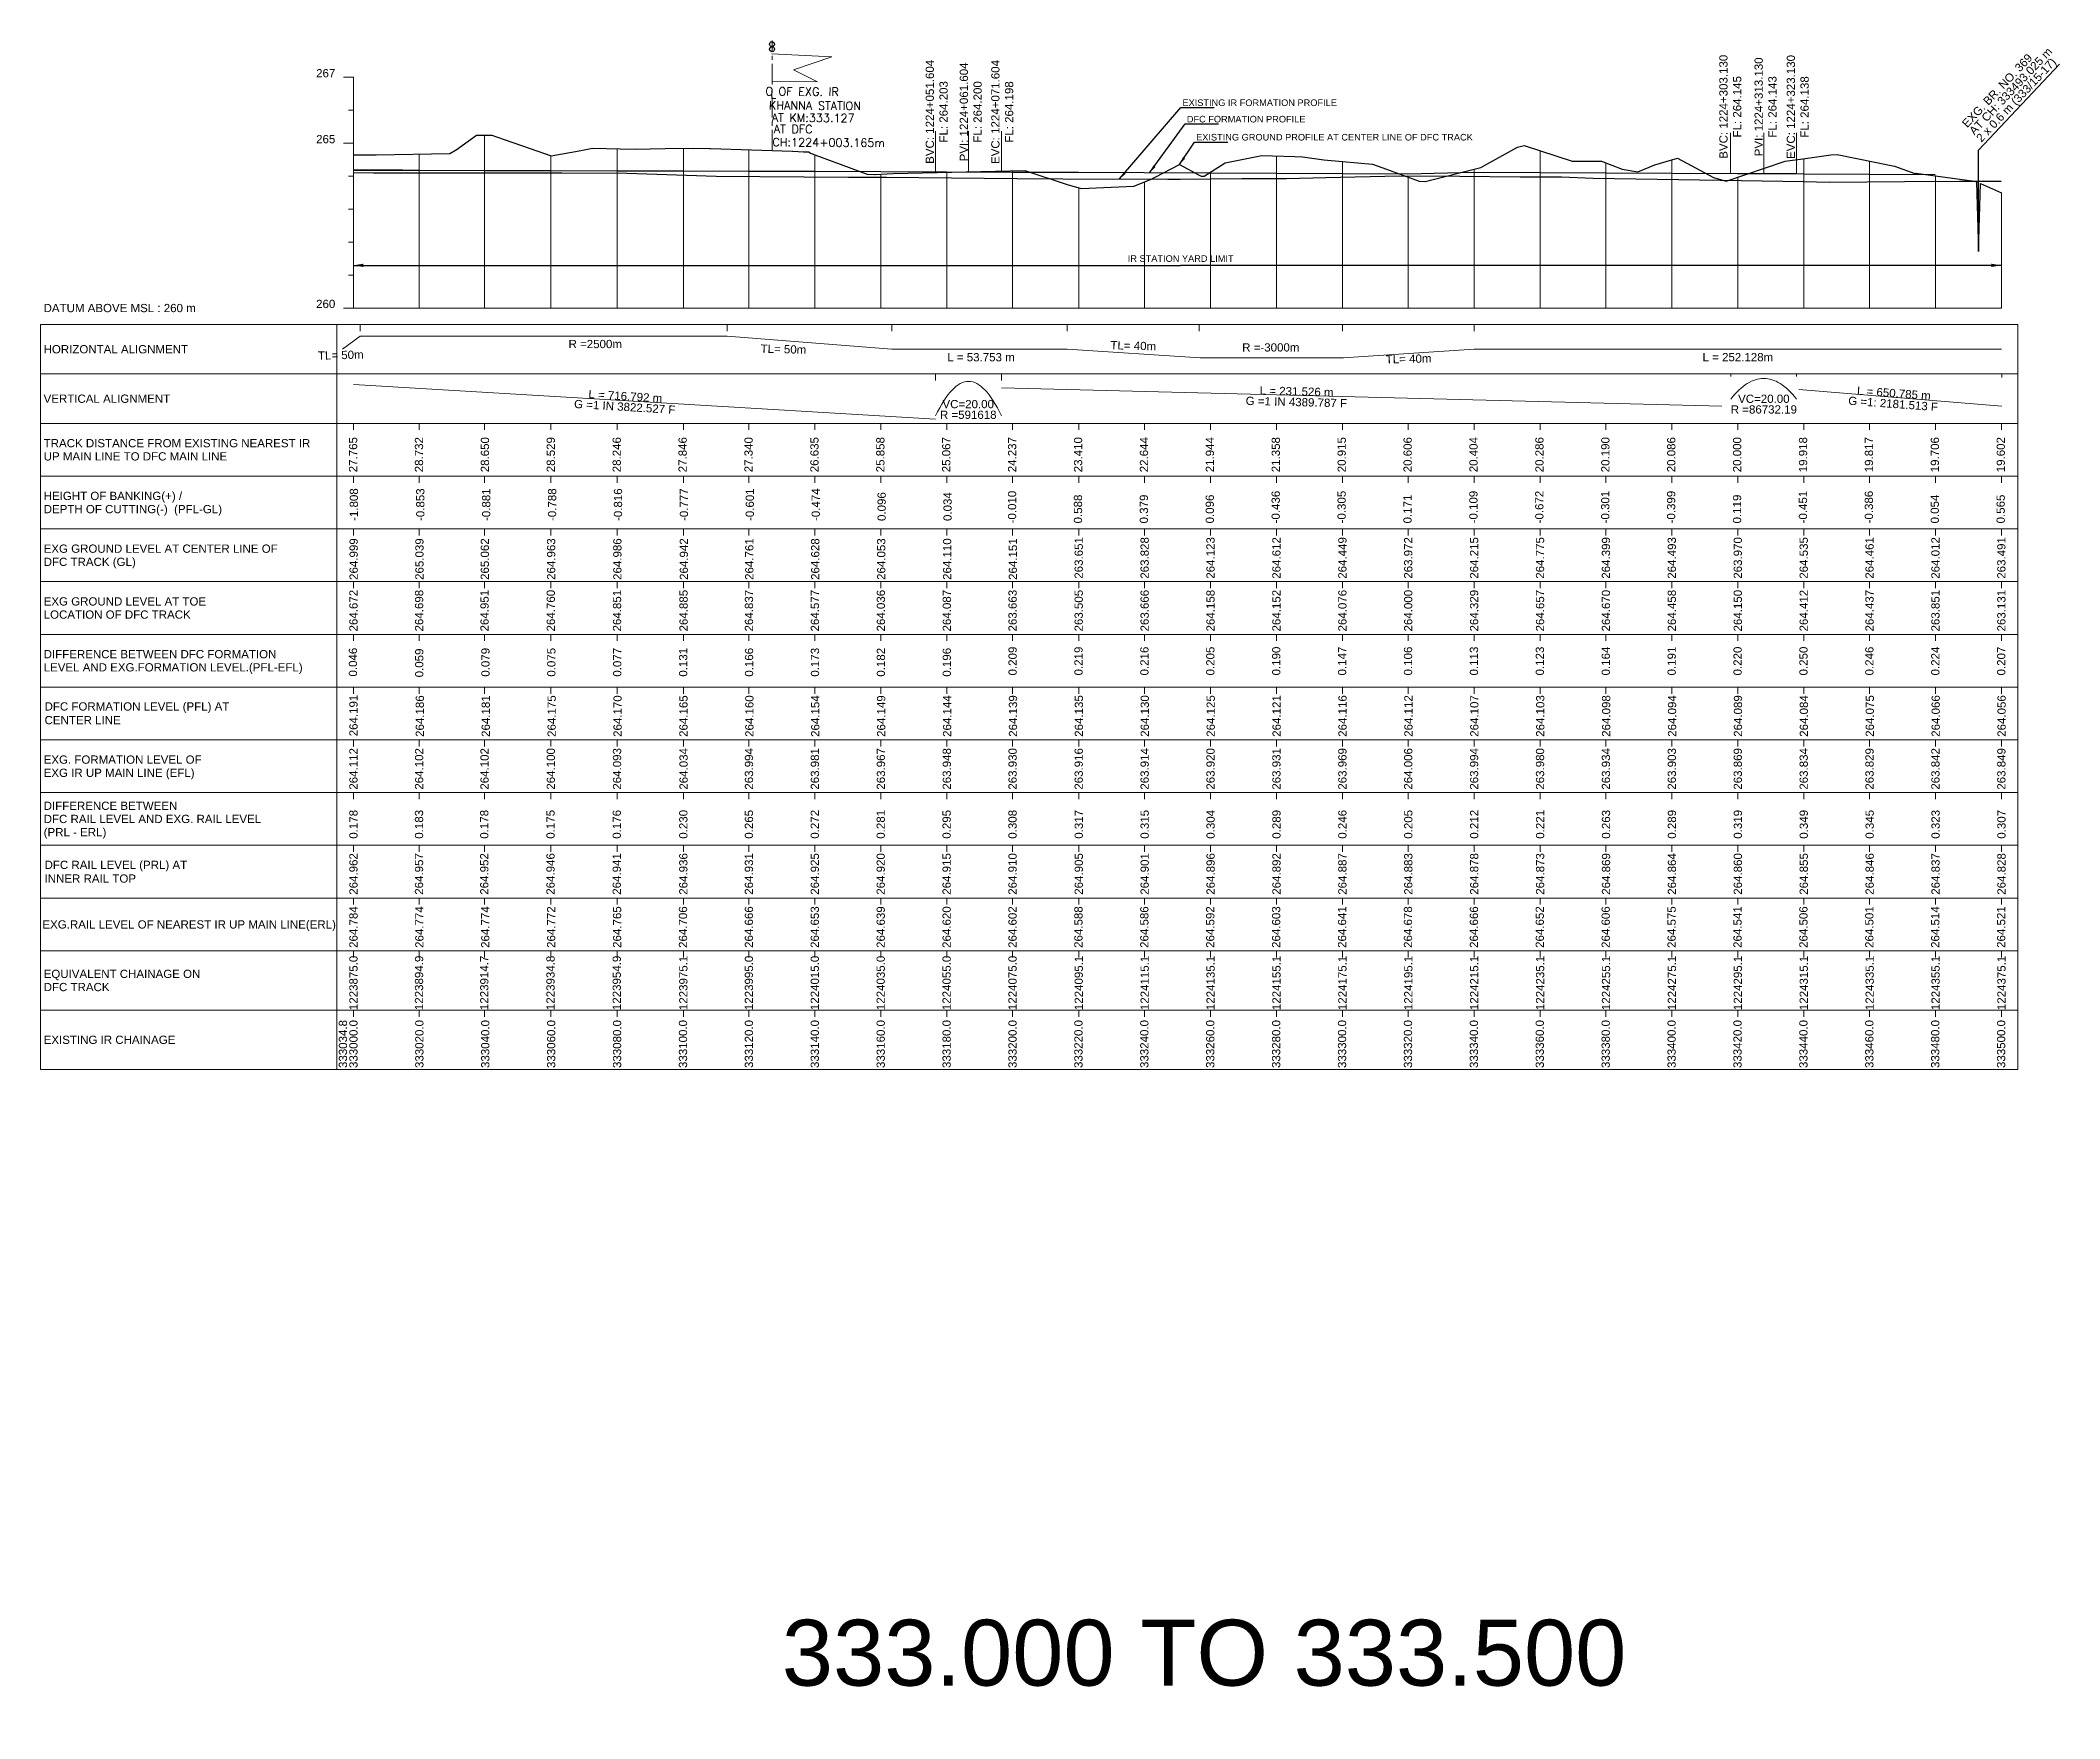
# Model space of a CAD drawing. Header units: metres. Extents: x -117481 to 30159, y 3176 to 3713.
# Drawn here: x 27905 to 28518, y 3176 to 3685 of the extents above; entities that cross this region are included whole.
import ezdxf
from ezdxf.enums import TextEntityAlignment as Align

# ---------------------------------------------------------------- set-up
doc = ezdxf.new("R2010")
doc.units = ezdxf.units.M
doc.header["$MEASUREMENT"] = 0
doc.linetypes.add('CENTER', pattern=[2, 1.25, -0.25, 0.25, -0.25])
for name, color, linetype, lineweight in [('C-PROF-LABL-DG', 1, 'Continuous', 25), ('Horizontal Alignment', 7, 'Continuous', 0), ('LS DATUM', 7, 'Continuous', 0), ('LS DATUM X', 7, 'Continuous', 0), ('LS DATUM Y', 7, 'Continuous', 0), ('LS DIFF. EXG.RL & PRO. RL', 10, 'Continuous', 0), ('LS DIFF. PFL & EFL', 10, 'Continuous', 0), ('LS EXG FL', 7, 'Continuous', 0), ('LS EXG GL', 7, 'Continuous', 0), ('LS EXG GL AT PRO TOE', 7, 'Continuous', 0), ('LS EXG IR CH', 7, 'Continuous', 0), ('LS EXG RL', 7, 'Continuous', 0), ('LS EXG. FL', 7, 'Continuous', 0), ('LS EXG. GL', 7, 'Continuous', 0), ('LS EXG. GL AT PRO. TOE', 7, 'Continuous', 0), ('LS EXG. IR CH', 7, 'Continuous', 0), ('LS EXG. RL', 7, 'Continuous', 0), ('LS FRAME', 7, 'Continuous', 0), ('LS HORIZONTAL ALIGNMENT', 10, 'Continuous', 0), ('LS PRL-ERL', 10, 'Continuous', 0), ('LS PRO RAIL LEVEL', 10, 'Continuous', 0), ('LS PRO. CUT & FILL', 10, 'Continuous', 0), ('LS PRO. DFCC CH', 10, 'Continuous', 0), ('LS PRO. FL', 10, 'Continuous', 0), ('LS PRO. RL', 10, 'Continuous', 0), ('LS PROFILE EXG FL', 7, 'Continuous', 25), ('LS PROFILE EXG GL', 7, 'Continuous', 30), ('LS PROFILE PRO FL', 1, 'Continuous', 30), ('LS TICKS', 7, 'Continuous', 0), ("LS TRACK CENTER's", 10, 'Continuous', 0), ('LS VERTICAL ALIGNMENT', 10, 'Continuous', 0), ('Profile Existing GL', 7, 'Continuous', 0), ('Profile Grid', 7, 'Continuous', 0), ('Profile Major Ticks', 7, 'Continuous', 0), ('Profile text', 7, 'Continuous', 0), ('Profile Vertical Alignment', 7, 'Continuous', 0), ('View Vert Annotation Curves Leader Line', 7, 'Continuous', 0)]:
    doc.layers.add(name, color=color, linetype=linetype, lineweight=lineweight)
for name, color, linetype in [("LS BRIDGE'S", 7, 'Continuous'), ('ref text', 3, 'Continuous'), ('STATION YARD LIMIT IN LS', 7, 'Continuous')]:
    doc.layers.add(name, color=color, linetype=linetype)
doc.styles.add('Arial', font='arial.ttf')
doc.styles.add('ROMANT', font='romant__.ttf')
doc.styles.get("Standard").update_dxf_attribs({"font": 'arial.ttf'})
doc.styles.add('Style-Arial', font='arial.ttf')
doc.styles.add('StyleArial', font='arial.ttf')
doc.dimstyles.get("Standard").update_dxf_attribs({"dimtxt": 5, "dimasz": 0.18, "dimexe": 0.18, "dimexo": 0.0625, "dimgap": 0.09, "dimtad": 0, "dimtih": 1, "dimtoh": 1, "dimdec": 4, "dimzin": 0, "dimdsep": 46, "dimtxsty": 'Standard', "dimcen": 0.09, "dimadec": 0, "dimazin": 0, "dimtfac": 1, "dimtdec": 4, "dimtofl": 0, "dimtmove": 0, "dimatfit": 3, "dimfxl": 1, "dimtolj": 1, "dimtzin": 0, "dimarcsym": 0})

msp = doc.modelspace()

# ---------------------------------------------------------------- texts
at = {"color": 1}
for s, p in [('-1.808', (28001.38, 3539.7)), ('-0.853', (28021.53, 3539.67)), ('-0.881', (28041.53, 3539.67)), ('-0.788', (28061.53, 3539.67)), ('-0.816', (28081.53, 3539.67)), ('-0.777', (28101.53, 3539.67)), ('-0.601', (28121.53, 3539.67)), ('-0.474', (28141.53, 3539.67)), ('0.096', (28161.53, 3539.67)), ('0.034', (28181.53, 3539.67)), ('0.046', (28001.09, 3492.48)), ('0.059', (28021.21, 3492.24)), ('0.079', (28041.3, 3492.44)), ('0.075', (28061.3, 3492.44)), ('0.077', (28081.3, 3492.44)), ('0.131', (28101.3, 3492.44)), ('0.166', (28121.3, 3492.44)), ('0.173', (28141.3, 3492.44)), ('0.182', (28161.3, 3492.44)), ('0.196', (28181.3, 3492.44)), ('264.191', (28001.26, 3474.35)), ('264.186', (28021.39, 3474.17)), ('264.181', (28041.39, 3474.17)), ('264.175', (28061.39, 3474.17)), ('264.170', (28081.39, 3474.17)), ('264.165', (28101.39, 3474.17)), ('264.160', (28121.39, 3474.17)), ('264.154', (28141.39, 3474.17)), ('264.149', (28161.39, 3474.17)), ('264.144', (28181.39, 3474.17))]:
    msp.add_text(s, height=2.5, rotation=90, dxfattribs=at).set_placement(p)
at = {"layer": 'C-PROF-LABL-DG', "color": 1, "linetype": 'Continuous', "lineweight": 25, "char_height": 2.5, "attachment_point": 5, "rotation": 90, "style": 'Arial'}
for s, insert in [('BVC: 1224+051.604\\PFL: 264.203', (28177, 3663.81)), ('PVI: 1224+061.604\\PFL: 264.200', (28187.33, 3663.78)), ('EVC: 1224+071.604\\PFL: 264.198', (28196.9, 3663.76)), ('BVC: 1224+303.130\\PFL: 264.145', (28417.83, 3665.35)), ('PVI: 1224+313.130\\PFL: 264.143', (28428.52, 3665.32)), ('EVC: 1224+323.130\\PFL: 264.138', (28438.29, 3665.28))]:
    msp.add_mtext(s, dxfattribs=dict(at, insert=insert))
at = {"layer": 'Horizontal Alignment', "color": 1, "insert": (28190.43, 3589.35), "char_height": 2.5, "attachment_point": 5, "line_spacing_factor": 0.96, "style": 'Style-Arial'}
msp.add_mtext('L = 53.753 m', dxfattribs=at)
at = {"layer": "LS BRIDGE'S"}
for s, p in [('AT CH: 333493.025 m', (28491.86, 3656.62)), ('EXG. BR. NO. 369 ', (28489.7, 3658.82)), ('2 x 0.6 m (333/15-17)', (28494.02, 3654.43))]:
    msp.add_text(s, height=2.5, rotation=46.62968, dxfattribs=at).set_placement(p)
at = {"layer": 'LS DATUM', "color": 7, "style": 'StyleArial'}
msp.add_text('DATUM ABOVE MSL : 260 m', height=2.5, rotation=0.00003, dxfattribs=at).set_placement((27905.97, 3604.28), align=Align.MIDDLE_LEFT)
at = {"layer": 'LS DATUM Y', "color": 7, "lineweight": 0, "style": 'Style-Arial'}
for s, p in [('267', (27994.5, 3674.28)), ('265', (27994.5, 3654.28)), ('260', (27994.5, 3604.28))]:
    msp.add_text(s, height=2.5, dxfattribs=at).set_placement(p, align=Align.RIGHT)
at = {"layer": 'LS DIFF. EXG.RL & PRO. RL', "color": 10, "style": 'StyleArial'}
for s, p in [('DIFFERENCE BETWEEN ', (27906, 3453.28)), ('DFC RAIL LEVEL AND EXG. RAIL LEVEL ', (27906, 3449.28)), ('(PRL - ERL)', (27906, 3445.28))]:
    msp.add_text(s, height=2.5, rotation=0.00003, dxfattribs=at).set_placement(p, align=Align.MIDDLE_LEFT)
at = {"layer": 'LS DIFF. PFL & EFL', "color": 10, "style": 'StyleArial'}
for s, p in [('DIFFERENCE BETWEEN DFC FORMATION ', (27906, 3499.28)), ('LEVEL AND EXG.FORMATION LEVEL.(PFL-EFL)', (27906, 3495.28))]:
    msp.add_text(s, height=2.5, rotation=0.00003, dxfattribs=at).set_placement(p, align=Align.MIDDLE_LEFT)
at = {"layer": 'LS EXG FL', "style": 'StyleArial'}
for s, p in [('EXG. FORMATION LEVEL OF', (27906, 3467.28)), ('EXG IR UP MAIN LINE (EFL)', (27906, 3463.28))]:
    msp.add_text(s, height=2.5, rotation=0.00003, dxfattribs=at).set_placement(p, align=Align.MIDDLE_LEFT)
at = {"layer": 'LS EXG GL', "lineweight": 0, "style": 'Style-Arial'}
for s, p in [('263.651', (28220.08, 3534.78)), ('263.828', (28240.09, 3534.78)), ('264.123', (28260.08, 3534.78)), ('264.612', (28280.08, 3534.78)), ('264.449', (28300.1, 3534.78)), ('263.972', (28320.07, 3534.78)), ('264.215', (28340.07, 3534.78)), ('264.775', (28360.08, 3534.78)), ('264.399', (28380.07, 3534.78)), ('264.493', (28400.07, 3534.78)), ('263.970', (28420.09, 3534.78)), ('264.535', (28440.09, 3534.78)), ('264.461', (28460.06, 3534.78)), ('264.012', (28480.06, 3534.78)), ('263.491', (28500.07, 3534.78))]:
    msp.add_text(s, height=2.5, rotation=90, dxfattribs=at).set_placement(p, align=Align.MIDDLE_RIGHT)
at = {"layer": 'LS EXG GL AT PRO TOE', "color": 7, "style": 'StyleArial'}
for s, p in [('EXG GROUND LEVEL AT TOE', (27906, 3515.28)), ('LOCATION OF DFC TRACK', (27906, 3511.28))]:
    msp.add_text(s, height=2.5, rotation=0.00003, dxfattribs=at).set_placement(p, align=Align.MIDDLE_LEFT)
at = {"layer": 'LS EXG IR CH', "style": 'Style-Arial'}
for s, p in [('333034.8', (27996.81, 3388.28)), ('333000.0', (28000, 3388.28)), ('333020.0', (28020, 3388.28)), ('333040.0', (28040, 3388.28)), ('333060.0', (28060, 3388.28)), ('333080.0', (28080, 3388.28)), ('333100.0', (28100, 3388.28)), ('333120.0', (28120, 3388.28)), ('333140.0', (28140, 3388.28)), ('333160.0', (28160, 3388.28)), ('333180.0', (28180, 3388.28)), ('333200.0', (28200, 3388.28)), ('333220.0', (28220, 3388.28)), ('333240.0', (28240, 3388.28)), ('333260.0', (28260, 3388.28)), ('333280.0', (28280, 3388.28)), ('333300.0', (28300, 3388.28)), ('333320.0', (28320, 3388.28)), ('333340.0', (28340, 3388.28)), ('333360.0', (28360, 3388.28)), ('333380.0', (28380, 3388.28)), ('333400.0', (28400, 3388.28)), ('333420.0', (28420, 3388.28)), ('333440.0', (28440, 3388.28)), ('333460.0', (28460, 3388.28)), ('333480.0', (28480, 3388.28)), ('333500.0', (28500, 3388.28))]:
    msp.add_text(s, height=2.5, rotation=90, dxfattribs=at).set_placement(p, align=Align.MIDDLE_RIGHT)
at = {"layer": 'LS EXG RL', "style": 'Style-Arial'}
for s, p in [('264.784', (28000, 3422.78)), ('264.774', (28020, 3422.78)), ('264.774', (28040, 3422.78)), ('264.772', (28060, 3422.78)), ('264.765', (28080, 3422.78)), ('264.706', (28100, 3422.78)), ('264.666', (28120, 3422.78)), ('264.653', (28140, 3422.78)), ('264.639', (28160, 3422.78)), ('264.620', (28180, 3422.78)), ('264.602', (28200, 3422.78)), ('264.588', (28220, 3422.78)), ('264.586', (28240, 3422.78)), ('264.592', (28260, 3422.78)), ('264.603', (28280, 3422.78)), ('264.641', (28300, 3422.78)), ('264.678', (28320, 3422.78)), ('264.666', (28340, 3422.78)), ('264.652', (28360, 3422.78)), ('264.606', (28380, 3422.78)), ('264.575', (28400, 3422.78)), ('264.541', (28420, 3422.78)), ('264.506', (28440, 3422.78)), ('264.501', (28460, 3422.78)), ('264.514', (28480, 3422.78)), ('264.521', (28500, 3422.78))]:
    msp.add_text(s, height=2.5, rotation=90, dxfattribs=at).set_placement(p, align=Align.MIDDLE_RIGHT)
at = {"layer": 'LS EXG. FL'}
for s, p in [('264.112', (28000, 3470.78)), ('264.102', (28019.93, 3470.78)), ('264.102', (28039.78, 3470.78)), ('264.100', (28059.89, 3470.78)), ('264.093', (28079.99, 3470.78)), ('264.034', (28100.17, 3470.78)), ('263.994', (28120.02, 3470.78)), ('263.981', (28140.03, 3470.78)), ('263.967', (28160.05, 3470.78)), ('263.948', (28180.06, 3470.78)), ('263.930', (28200.01, 3470.78)), ('263.916', (28220.08, 3470.78)), ('263.914', (28240.09, 3470.78)), ('263.920', (28260.08, 3470.78)), ('263.931', (28280.08, 3470.78)), ('263.969', (28300.1, 3470.78)), ('264.006', (28320.07, 3470.78)), ('263.994', (28340.07, 3470.78)), ('263.980', (28360.08, 3470.78)), ('263.934', (28380.07, 3470.78)), ('263.903', (28400.07, 3470.78)), ('263.869', (28420.09, 3470.78)), ('263.834', (28440.09, 3470.78)), ('263.829', (28460.06, 3470.78)), ('263.842', (28480.06, 3470.78)), ('263.849', (28500.07, 3470.78))]:
    msp.add_text(s, height=2.5, rotation=90, dxfattribs=at).set_placement(p, align=Align.MIDDLE_RIGHT)
at = {"layer": 'LS EXG. GL', "color": 7, "style": 'StyleArial'}
for s, p in [('EXG GROUND LEVEL AT CENTER LINE OF ', (27906, 3531.28)), ('DFC TRACK (GL)', (27906, 3527.28))]:
    msp.add_text(s, height=2.5, rotation=0.00003, dxfattribs=at).set_placement(p, align=Align.MIDDLE_LEFT)
at = {"layer": 'LS EXG. GL AT PRO. TOE'}
for s, p in [('264.672', (28000, 3518.78)), ('264.698', (28019.93, 3518.78)), ('264.951', (28039.78, 3518.78)), ('264.760', (28059.89, 3518.78)), ('264.851', (28079.99, 3518.78)), ('264.885', (28100.17, 3518.78)), ('264.837', (28120.02, 3518.78)), ('264.577', (28140.03, 3518.78)), ('264.036', (28160.05, 3518.78)), ('264.087', (28180.06, 3518.78)), ('263.663', (28200.01, 3518.78)), ('263.505', (28220.08, 3518.78)), ('263.666', (28240.09, 3518.78)), ('264.158', (28260.08, 3518.78)), ('264.152', (28280.08, 3518.78)), ('264.076', (28300.1, 3518.78)), ('264.000', (28320.07, 3518.78)), ('264.329', (28340.07, 3518.78)), ('264.657', (28360.08, 3518.78)), ('264.670', (28380.07, 3518.78)), ('264.458', (28400.07, 3518.78)), ('264.150', (28420.09, 3518.78)), ('264.412', (28440.09, 3518.78)), ('264.437', (28460.06, 3518.78)), ('263.851', (28480.06, 3518.78)), ('263.131', (28500.07, 3518.78))]:
    msp.add_text(s, height=2.5, rotation=90, dxfattribs=at).set_placement(p, align=Align.MIDDLE_RIGHT)
at = {"layer": 'LS EXG. IR CH', "style": 'StyleArial'}
msp.add_text('EXISTING IR CHAINAGE', height=2.5, rotation=0.00003, dxfattribs=at).set_placement((27906, 3382.28), align=Align.MIDDLE_LEFT)
at = {"layer": 'LS EXG. RL', "style": 'StyleArial'}
msp.add_text('EXG.RAIL LEVEL OF NEAREST IR UP MAIN LINE(ERL)', height=2.5, rotation=0.00003, dxfattribs=at).set_placement((27905.61, 3417.28), align=Align.MIDDLE_LEFT)
at = {"layer": 'LS HORIZONTAL ALIGNMENT', "style": 'StyleArial'}
msp.add_text('HORIZONTAL ALIGNMENT', height=2.5, rotation=0.00003, dxfattribs=at).set_placement((27905.97, 3591.78), align=Align.MIDDLE_LEFT)
at = {"layer": 'LS HORIZONTAL ALIGNMENT', "lineweight": 0, "char_height": 2.5, "attachment_point": 5, "line_spacing_factor": 0.6, "style": 'Style-Arial'}
for s, insert, rotation in [('TL= 50m', (27996.15, 3590), 1.44355), ('TL= 50m', (28130.48, 3591.79), 358.55645), ('TL= 40m', (28236.66, 3592.84), 358.49633), ('TL= 40m', (28320.2, 3588.84), 1.50367)]:
    msp.add_mtext(s, dxfattribs=dict(at, insert=insert, rotation=rotation))
for s, insert in [('R =2500m', (28073.38, 3593.35)), ('R =-3000m', (28278.38, 3592.32)), ('L = 252.128m', (28420.11, 3589.37))]:
    msp.add_mtext(s, dxfattribs=dict(at, insert=insert))
at = {"layer": 'LS PRL-ERL'}
for s, p in [('0.178', (28001.25, 3443.28)), ('0.183', (28021.15, 3443.28)), ('0.178', (28040.95, 3443.28)), ('0.175', (28061.05, 3443.28)), ('0.176', (28081.15, 3443.28)), ('0.230', (28101.35, 3443.28)), ('0.265', (28121.25, 3443.28)), ('0.272', (28141.25, 3443.28)), ('0.281', (28161.25, 3443.28)), ('0.295', (28181.25, 3443.28)), ('0.308', (28201.25, 3443.28)), ('0.317', (28221.35, 3443.28)), ('0.315', (28241.35, 3443.28)), ('0.304', (28261.35, 3443.28)), ('0.289', (28281.35, 3443.28)), ('0.246', (28301.35, 3443.28)), ('0.205', (28321.35, 3443.28)), ('0.212', (28341.35, 3443.28)), ('0.221', (28361.35, 3443.28)), ('0.263', (28381.35, 3443.28)), ('0.289', (28401.35, 3443.28)), ('0.319', (28421.35, 3443.28)), ('0.349', (28441.35, 3443.28)), ('0.345', (28461.35, 3443.28)), ('0.323', (28481.35, 3443.28)), ('0.307', (28501.35, 3443.28))]:
    msp.add_text(s, height=2.5, rotation=90, dxfattribs=at).set_placement(p)
at = {"layer": 'LS PRO RAIL LEVEL'}
for s, p in [('264.962', (28001.25, 3426.28)), ('264.957', (28021.15, 3426.28)), ('264.952', (28040.95, 3426.28)), ('264.946', (28061.05, 3426.28)), ('264.941', (28081.15, 3426.28)), ('264.936', (28101.35, 3426.28)), ('264.931', (28121.25, 3426.28)), ('264.925', (28141.25, 3426.28)), ('264.920', (28161.25, 3426.28)), ('264.915', (28181.25, 3426.28)), ('264.910', (28201.25, 3426.28)), ('264.905', (28221.35, 3426.28)), ('264.901', (28241.35, 3426.28)), ('264.896', (28261.35, 3426.28)), ('264.892', (28281.35, 3426.28)), ('264.887', (28301.35, 3426.28)), ('264.883', (28321.35, 3426.28)), ('264.878', (28341.35, 3426.28)), ('264.873', (28361.35, 3426.28)), ('264.869', (28381.35, 3426.28)), ('264.864', (28401.35, 3426.28)), ('264.860', (28421.35, 3426.28)), ('264.855', (28441.35, 3426.28)), ('264.846', (28461.35, 3426.28)), ('264.837', (28481.35, 3426.28)), ('264.828', (28501.35, 3426.28))]:
    msp.add_text(s, height=2.5, rotation=90, dxfattribs=at).set_placement(p)
at = {"layer": 'LS PRO. CUT & FILL', "color": 10, "style": 'StyleArial'}
for s, p in [('HEIGHT OF BANKING(+) /', (27906, 3547.28)), ('DEPTH OF CUTTING(-)  (PFL-GL)', (27906, 3543.28))]:
    msp.add_text(s, height=2.5, rotation=0.00003, dxfattribs=at).set_placement(p, align=Align.MIDDLE_LEFT)
at = {"layer": 'LS PRO. DFCC CH'}
for s, p in [('1223875.0', (28001.25, 3391.28)), ('1223894.9', (28021.15, 3391.28)), ('1223914.7', (28040.95, 3391.28)), ('1223934.8', (28061.05, 3391.28)), ('1223954.9', (28081.15, 3391.28)), ('1223975.1', (28101.35, 3391.28)), ('1223995.0', (28121.25, 3391.28)), ('1224015.0', (28141.25, 3391.28)), ('1224035.0', (28161.25, 3391.28)), ('1224055.0', (28181.25, 3391.28)), ('1224075.0', (28201.25, 3391.28)), ('1224095.1', (28221.35, 3391.28)), ('1224115.1', (28241.35, 3391.28)), ('1224135.1', (28261.35, 3391.28)), ('1224155.1', (28281.35, 3391.28)), ('1224175.1', (28301.35, 3391.28)), ('1224195.1', (28321.35, 3391.28)), ('1224215.1', (28341.35, 3391.28)), ('1224235.1', (28361.35, 3391.28)), ('1224255.1', (28381.35, 3391.28)), ('1224275.1', (28401.35, 3391.28)), ('1224295.1', (28421.35, 3391.28)), ('1224315.1', (28441.35, 3391.28)), ('1224335.1', (28461.35, 3391.28)), ('1224355.1', (28481.35, 3391.28)), ('1224375.1', (28501.35, 3391.28))]:
    msp.add_text(s, height=2.5, rotation=90, dxfattribs=at).set_placement(p)
at = {"layer": 'LS PRO. DFCC CH', "color": 10, "style": 'Style-Arial'}
for s, p in [('EQUIVALENT CHAINAGE ON ', (27906, 3402.28)), ('DFC TRACK', (27906, 3398.28))]:
    msp.add_text(s, height=2.5, rotation=0.00003, dxfattribs=at).set_placement(p, align=Align.MIDDLE_LEFT)
at = {"layer": 'LS PRO. FL', "color": 10, "insert": (27906.27, 3484.67), "char_height": 2.5, "width": 63.0579, "attachment_point": 1, "rotation": 0.00003, "style": 'StyleArial'}
msp.add_mtext('DFC FORMATION LEVEL (PFL) AT CENTER LINE ', dxfattribs=at)
at = {"layer": 'LS PRO. RL', "color": 10, "insert": (27906.27, 3436.61), "char_height": 2.5, "width": 49.1045, "attachment_point": 1, "rotation": 0.00003, "style": 'StyleArial'}
msp.add_mtext('DFC RAIL LEVEL (PRL) AT INNER RAIL TOP', dxfattribs=at)
at = {"layer": 'LS PROFILE EXG FL', "color": 7, "linetype": 'Continuous', "lineweight": 0, "style": 'Style-Arial'}
msp.add_text('EXISTING IR FORMATION PROFILE', height=2, dxfattribs=at).set_placement((28251.56, 3665.57))
at = {"layer": 'LS PROFILE EXG GL', "color": 7, "lineweight": 0, "style": 'Style-Arial'}
msp.add_text('EXISTING GROUND PROFILE AT CENTER LINE OF DFC TRACK', height=2, dxfattribs=at).set_placement((28255.71, 3655.11, 0))
at = {"layer": 'LS PROFILE PRO FL', "style": 'Style-Arial'}
msp.add_text(' DFC FORMATION PROFILE', height=2, dxfattribs=at).set_placement((28252.11, 3660.59, 0))
at = {"layer": "LS TRACK CENTER's", "color": 10, "style": 'StyleArial'}
for s, p in [('TRACK DISTANCE FROM EXISTING NEAREST IR ', (27906, 3563.28)), ('UP MAIN LINE TO DFC MAIN LINE', (27906, 3559.28))]:
    msp.add_text(s, height=2.5, rotation=0.00003, dxfattribs=at).set_placement(p, align=Align.MIDDLE_LEFT)
at = {"layer": 'LS VERTICAL ALIGNMENT', "style": 'StyleArial'}
msp.add_text('VERTICAL ALIGNMENT', height=2.5, rotation=0.00003, dxfattribs=at).set_placement((27905.97, 3576.78), align=Align.MIDDLE_LEFT)
at = {"layer": 'Profile Existing GL', "color": 7, "style": 'Style-Arial'}
for s, p in [('264.999', (28000.06, 3528.11)), ('265.039', (28020.03, 3528.11)), ('265.062', (28039.87, 3528.11)), ('264.963', (28059.99, 3528.11)), ('264.986', (28080.09, 3528.11)), ('264.942', (28100.27, 3528.11)), ('264.761', (28120.12, 3528.11)), ('264.628', (28140.13, 3528.11)), ('264.053', (28160.15, 3528.11)), ('264.110', (28180.16, 3528.11)), ('264.151', (28200.11, 3528.11))]:
    msp.add_text(s, height=2.5, rotation=90, dxfattribs=at).set_placement(p, align=Align.MIDDLE_CENTER)
at = {"layer": 'Profile Vertical Alignment', "color": 1, "char_height": 2.5, "attachment_point": 5, "line_spacing_factor": 0.776524, "style": 'Style-Arial'}
for s, insert, rotation in [('L = 716.792 m\\PG =1 IN 3822.527 F', (28082.42, 3575.91), 356.59673), ('L = 231.526 m\\PG =1 IN 4389.787 F', (28286.18, 3577.37), 358.56521), ('L = 650.785 m\\PG =1: 2181.513 F', (28467.34, 3576.83), 355.89415)]:
    msp.add_mtext(s, dxfattribs=dict(at, insert=insert, rotation=rotation))
at = {"layer": 'Profile Vertical Alignment', "color": 1, "insert": (28186.56, 3573.5), "char_height": 2.5, "width": 22.6169, "attachment_point": 5, "line_spacing_factor": 0.776524, "style": 'Style-Arial'}
msp.add_mtext('VC=20.00\\PR =591618', dxfattribs=at)
at = {"layer": 'Profile Vertical Alignment', "color": 1, "insert": (28428, 3575.12), "char_height": 2.5, "attachment_point": 5, "line_spacing_factor": 0.776524, "style": 'Style-Arial'}
msp.add_mtext('VC=20.00\\PR =86732.19', dxfattribs=at)
at = {"layer": 'ref text', "color": 3, "insert": (28130, 3186.05), "char_height": 20, "width": 256.3165, "attachment_point": 7, "bg_fill": 3, "box_fill_scale": 1.5, "bg_fill_color": 256, "bg_fill_transparency": 0}
msp.add_mtext('333.000 TO 333.500', dxfattribs=at)
at = {"layer": 'STATION YARD LIMIT IN LS', "char_height": 2.5, "attachment_point": 7, "rotation": 359.64536, "line_spacing_factor": 0.6, "style": 'ROMANT'}
for s, insert in [(' C OF EXG. IR', (28123.29, 3668.79)), (' KHANNA STATION', (28124.35, 3664.55)), ('L', (28126.49, 3667.83)), ('AT KM:333.127', (28126.92, 3660.82))]:
    msp.add_mtext(s, dxfattribs=dict(at, insert=insert))
at = {"layer": 'STATION YARD LIMIT IN LS', "color": 10, "char_height": 2.5, "attachment_point": 7, "rotation": 359.64536, "line_spacing_factor": 0.6, "style": 'ROMANT'}
for s, insert in [('AT DFC ', (28127.54, 3657.38)), ('CH:{\\Fromant|c0;1224+003.165}m', (28127.11, 3653.36))]:
    msp.add_mtext(s, dxfattribs=dict(at, insert=insert))
at = {"layer": 'STATION YARD LIMIT IN LS', "lineweight": 15, "insert": (28251.03, 3619.28), "char_height": 2, "attachment_point": 5, "rotation": 0.00003, "line_spacing_factor": 0.84, "style": 'Style-Arial'}
msp.add_mtext('IR STATION YARD LIMIT', dxfattribs=at)

# ---------------------------------------------------------------- blocks, each defined once
blk = doc.blocks.new('A$Cfd514073')
at = {"color": 1}
for s, p in [('264.139', (0, 0)), ('264.135', (20, 0)), ('264.130', (40, 0)), ('264.125', (60, 0)), ('264.121', (80, 0)), ('264.116', (100, 0)), ('264.112', (120, 0)), ('264.107', (140, 0)), ('264.103', (160, 0)), ('264.098', (180, 0)), ('264.094', (200, 0)), ('264.089', (220, 0)), ('264.084', (240, 0)), ('264.075', (260, 0)), ('264.066', (280, 0)), ('264.056', (300, 0))]:
    blk.add_text(s, height=2.5, rotation=90, dxfattribs=at).set_placement(p)
blk = doc.blocks.new('A$Cd11b5e56')
at = {"color": 1}
for s, p in [('0.209', (0, 0)), ('0.219', (20, 0)), ('0.216', (40, 0)), ('0.205', (60, 0)), ('0.190', (80, 0)), ('0.147', (100, 0)), ('0.106', (120, 0)), ('0.113', (140, 0)), ('0.123', (160, 0)), ('0.164', (180, 0)), ('0.191', (200, 0)), ('0.220', (220, 0)), ('0.250', (240, 0)), ('0.246', (260, 0)), ('0.224', (280, 0)), ('0.207', (300, 0))]:
    blk.add_text(s, height=2.5, rotation=90, dxfattribs=at).set_placement(p)
blk = doc.blocks.new('A$C87acfeca')
at = {"color": 1}
for s, p in [('-0.010', (0, 0)), ('0.588', (20, 0)), ('0.379', (40, 0)), ('0.096', (60, 0)), ('-0.436', (80, 0)), ('-0.305', (100, 0)), ('0.171', (120, 0)), ('-0.109', (140, 0)), ('-0.672', (160, 0)), ('-0.301', (180, 0)), ('-0.399', (200, 0)), ('0.119', (220, 0)), ('-0.451', (240, 0)), ('-0.386', (260, 0)), ('0.054', (280, 0)), ('0.565', (300, 0))]:
    blk.add_text(s, height=2.5, rotation=90, dxfattribs=at).set_placement(p)
blk = doc.blocks.new('A$C04a81272')
at = {"color": 1}
for s, p in [('27.765', (0, 0)), ('28.732', (20, 0)), ('28.650', (40, 0)), ('28.529', (60, 0)), ('28.246', (80, 0)), ('27.846', (100, 0)), ('27.340', (120, 0)), ('26.635', (140, 0)), ('25.858', (160, 0)), ('25.067', (180, 0)), ('24.237', (200, 0)), ('23.410', (220, 0)), ('22.644', (240, 0)), ('21.944', (260, 0)), ('21.358', (280, 0)), ('20.915', (300, 0)), ('20.606', (320, 0)), ('20.404', (340, 0)), ('20.286', (360, 0)), ('20.190', (380, 0)), ('20.086', (400, 0)), ('20.000', (420, 0)), ('19.918', (440, 0)), ('19.817', (460, 0)), ('19.706', (480, 0)), ('19.602', (500, 0))]:
    blk.add_text(s, height=2.5, rotation=90, dxfattribs=at).set_placement(p)

# ---------------------------------------------------------------- linework, layer by layer
at = {"layer": "LS BRIDGE'S"}
msp.add_lwpolyline([(28493.09, 3621.46), (28493.09, 3652.16), (28517.75, 3678.3)], dxfattribs=at)
at = {"layer": 'LS DATUM X', "color": 7, "linetype": 'Continuous', "lineweight": 0}
msp.add_line((28000, 3604.28), (28500.07, 3604.28), dxfattribs=at)
at = {"layer": 'LS DATUM Y', "color": 7, "linetype": 'Continuous', "lineweight": 0}
for p, q in [((27997, 3674.28), (28000, 3674.28)), ((27997, 3674.28), (28000, 3674.28)), ((28000, 3604.28), (28000, 3674.28)), ((27998.5, 3664.28), (28000, 3664.28)), ((27997, 3654.28), (28000, 3654.28)), ((27998.5, 3644.28), (28000, 3644.28)), ((27998.5, 3634.28), (28000, 3634.28)), ((27998.5, 3624.28), (28000, 3624.28)), ((27998.5, 3614.28), (28000, 3614.28)), ((27997, 3604.28), (28000, 3604.28))]:
    msp.add_line(p, q, dxfattribs=at)
at = {"layer": 'LS FRAME'}
for points in [[(27995, 3373.28), (27905, 3373.28), (27905, 3599.28)], [(27905, 3599.28), (27995, 3599.28)], [(27995, 3584.28), (27905, 3584.28)], [(27995, 3569.28), (27905, 3569.28)], [(27995, 3553.28), (27905, 3553.28)], [(27905, 3553.28), (27995, 3553.28)], [(27995, 3537.28), (27905, 3537.28)], [(27905, 3537.28), (27995, 3537.28)], [(27995, 3521.28), (27905, 3521.28)], [(27905, 3521.28), (27995, 3521.28)], [(27995, 3505.28), (27905, 3505.28)], [(27995, 3489.28), (27905, 3489.28)], [(27905, 3489.28), (27995, 3489.28)], [(27995, 3473.28), (27905, 3473.28)], [(27905, 3473.28), (27995, 3473.28)], [(27995, 3457.28), (27905, 3457.28)], [(27905, 3457.28), (27995, 3457.28)], [(27995, 3441.28), (27905, 3441.28)], [(27905, 3441.28), (27995, 3441.28)], [(27995, 3425.28), (27905, 3425.28)], [(27995, 3409.28), (27905, 3409.28)], [(27995, 3391.28), (27905, 3391.28)]]:
    msp.add_lwpolyline(points, dxfattribs=at)
at = {"layer": 'LS FRAME', "color": 7, "linetype": 'Continuous', "lineweight": 0, "flags": 128}
for points in [[(27995, 3584.28), (28505.07, 3584.28), (28505.07, 3599.28), (27995, 3599.28), (27995, 3584.28)], [(27995, 3569.28), (28505.07, 3569.28), (28505.07, 3584.28), (27995, 3584.28), (27995, 3569.28)], [(27995, 3553.28), (28505.07, 3553.28), (28505.07, 3569.28), (27995, 3569.28), (27995, 3553.28)], [(27995, 3537.28), (28505.07, 3537.28), (28505.07, 3553.28), (27995, 3553.28), (27995, 3537.28)], [(27995, 3521.28), (28505.07, 3521.28), (28505.07, 3537.28), (27995, 3537.28), (27995, 3521.28)], [(27995, 3505.28), (28505.07, 3505.28), (28505.07, 3521.28), (27995, 3521.28), (27995, 3505.28)], [(27995, 3489.28), (28505.07, 3489.28), (28505.07, 3505.28), (27995, 3505.28), (27995, 3489.28)], [(27995, 3473.28), (28505.07, 3473.28), (28505.07, 3489.28), (27995, 3489.28), (27995, 3473.28)], [(27995, 3457.28), (28505.07, 3457.28), (28505.07, 3473.28), (27995, 3473.28), (27995, 3457.28)], [(27995, 3441.28), (28505.07, 3441.28), (28505.07, 3457.28), (27995, 3457.28), (27995, 3441.28)], [(27995, 3425.28), (28505.07, 3425.28), (28505.07, 3441.28), (27995, 3441.28), (27995, 3425.28)], [(27995, 3409.28), (28505.07, 3409.28), (28505.07, 3425.28), (27995, 3425.28), (27995, 3409.28)], [(27995, 3391.28), (28505.07, 3391.28), (28505.07, 3409.28), (27995, 3409.28), (27995, 3391.28)], [(27995, 3373.28), (28505.07, 3373.28), (28505.07, 3391.28), (27995, 3391.28), (27995, 3373.28)]]:
    msp.add_lwpolyline(points, close=True, dxfattribs=at)
at = {"layer": 'LS FRAME', "color": 7, "linetype": 'Continuous', "lineweight": 0}
msp.add_3dface([(27995, 3505.28), (27915, 3505.28), (27915, 3505.28)], dxfattribs=at)
at = {"layer": 'LS HORIZONTAL ALIGNMENT', "lineweight": 0, "flags": 128}
msp.add_lwpolyline([(27996.66, 3591.78), (28002, 3595.73), (28002, 3595.73), (28113.37, 3595.73), (28113.37, 3595.73), (28163.37, 3591.78), (28163.37, 3591.78), (28166.3, 3591.78), (28166.3, 3591.78), (28216.61, 3591.78), (28216.61, 3591.78), (28256.94, 3589.22), (28256.94, 3589.22), (28300.47, 3589.22), (28300.47, 3589.22), (28340.14, 3591.78), (28340.14, 3591.78), (28500.07, 3591.78)], dxfattribs=at)
at = {"layer": 'LS PROFILE EXG FL'}
msp.add_lwpolyline([(28000, 3645.4), (28006.08, 3645.3), (28018.19, 3645.3), (28024.56, 3645.3), (28041.56, 3645.3), (28054.21, 3645.27), (28055.35, 3645.29), (28063.25, 3645.27), (28082.92, 3645.21), (28092.11, 3644.89), (28110.09, 3644.27), (28123.35, 3644.2), (28150.27, 3644.03), (28161.8, 3643.94), (28181.49, 3643.74), (28201.36, 3643.57), (28215.23, 3643.45), (28247.13, 3643.41), (28250.84, 3643.41), (28269.61, 3643.56), (28283.16, 3643.6), (28295.06, 3643.86), (28317.47, 3644.35), (28335.79, 3644.25), (28354.08, 3644.13), (28366.6, 3644.04), (28376.21, 3643.68), (28402.06, 3643.28), (28440.09, 3642.62), (28447.82, 3642.49), (28470.67, 3642.64), (28487.32, 3642.75), (28500, 3642.77)], dxfattribs=at)
at = {"layer": 'LS PROFILE EXG GL', "flags": 128}
msp.add_lwpolyline([(28000, 3650.8), (28006.87, 3650.75), (28029.23, 3651.13), (28030.96, 3652.16), (28031.18, 3652.29), (28037.32, 3656.68), (28041.96, 3656.72), (28043.46, 3656.2), (28055.96, 3651.85), (28060.01, 3650.44), (28068.46, 3652.02), (28072.55, 3652.79), (28080.96, 3652.61), (28085.53, 3652.52), (28094.64, 3652.65), (28103.05, 3652.76), (28108, 3652.73), (28108.32, 3652.71), (28120.82, 3652.28), (28133.22, 3651.85), (28133.32, 3651.84), (28136.59, 3651.67), (28138.17, 3651.65), (28138.65, 3651.22), (28140.04, 3650.81), (28145.82, 3648.66), (28155.93, 3644.91), (28158.13, 3644.81), (28158.32, 3644.82), (28163.79, 3645.14), (28203.73, 3646.03), (28216.61, 3641.76), (28217.6, 3641.43), (28220.96, 3640.56), (28229.94, 3640.98), (28236.79, 3641.29), (28239.6, 3642.36), (28242.1, 3643.37), (28243.28, 3643.99), (28250.68, 3647.81), (28256.61, 3644.63), (28257.25, 3644.29), (28258.2, 3644.29), (28264.54, 3648.35), (28271.12, 3649.68), (28275.64, 3650.57), (28278.94, 3650.43), (28285.63, 3650.21), (28288.03, 3650.12), (28294.48, 3649.29), (28300.14, 3648.77), (28309.27, 3647.9), (28313.48, 3646.4), (28323.35, 3642.79), (28325.42, 3642.69), (28326.81, 3643.04), (28340.14, 3646.45), (28342.13, 3646.96), (28353.27, 3653.12), (28355.25, 3653.6), (28369.84, 3648.86), (28378.69, 3648.81), (28384.97, 3646.37), (28389.75, 3645.65), (28394.91, 3647.73), (28401.76, 3649.7), (28412.74, 3643.92), (28416.6, 3642.79), (28434.45, 3648.87), (28436.71, 3649.16), (28439.08, 3649.49), (28448.37, 3650.8), (28450.22, 3650.88), (28467.62, 3647.36), (28473.86, 3645.11), (28474.13, 3645.16), (28480.84, 3644.31), (28491.94, 3642.79), (28492.49, 3642.55), (28493.09, 3621.46), (28493.69, 3642.02), (28500.07, 3639.19)], dxfattribs=at)
at = {"layer": 'LS PROFILE PRO FL', "flags": 128}
msp.add_lwpolyline([(28014.77, 3646.19), (28000, 3646.14), (28020, 3646.09), (28040, 3646.03), (28060, 3645.98), (28080, 3645.93), (28100, 3645.88), (28120, 3645.82), (28140, 3645.77), (28160, 3645.72), (28180, 3645.64), (28200, 3645.55), (28220, 3645.46), (28240, 3645.36), (28260, 3645.27), (28280, 3645.18), (28300, 3645.09), (28320, 3645), (28340, 3645.49), (28360, 3645.39), (28380, 3645.3), (28400, 3645.21), (28420, 3645.12), (28440, 3645.03), (28460, 3644.94), (28480, 3644.84)], dxfattribs=at)
at = {"layer": 'LS TICKS', "color": 7, "linetype": 'Continuous', "lineweight": 0, "flags": 128}
for points in [[(28002, 3597.28), (28002, 3599.28)], [(28113.37, 3597.28), (28113.37, 3599.28)], [(28163.37, 3597.28), (28163.37, 3599.28)], [(28216.61, 3597.28), (28216.61, 3599.28)], [(28256.61, 3597.28), (28256.61, 3599.28)], [(28300.14, 3597.28), (28300.14, 3599.28)], [(28340.14, 3597.28), (28340.14, 3599.28)], [(28176.65, 3582.28), (28176.65, 3584.28)], [(28196.65, 3582.28), (28196.65, 3584.28)], [(28000, 3567.28), (28000, 3569.28)], [(28019.93, 3567.28), (28019.93, 3569.28)], [(28039.78, 3567.28), (28039.78, 3569.28)], [(28059.89, 3567.28), (28059.89, 3569.28)], [(28079.99, 3567.28), (28079.99, 3569.28)], [(28100.17, 3567.28), (28100.17, 3569.28)], [(28120.02, 3567.28), (28120.02, 3569.28)], [(28140.03, 3567.28), (28140.03, 3569.28)], [(28160.05, 3567.28), (28160.05, 3569.28)], [(28180.06, 3567.28), (28180.06, 3569.28)], [(28200.01, 3567.28), (28200.01, 3569.28)], [(28220.08, 3567.28), (28220.08, 3569.28)], [(28240.09, 3567.28), (28240.09, 3569.28)], [(28260.08, 3567.28), (28260.08, 3569.28)], [(28280.08, 3567.28), (28280.08, 3569.28)], [(28300.1, 3567.28), (28300.1, 3569.28)], [(28320.07, 3567.28), (28320.07, 3569.28)], [(28340.07, 3567.28), (28340.07, 3569.28)], [(28360.08, 3567.28), (28360.08, 3569.28)], [(28380.07, 3567.28), (28380.07, 3569.28)], [(28400.07, 3567.28), (28400.07, 3569.28)], [(28420.09, 3567.28), (28420.09, 3569.28)], [(28440.09, 3567.28), (28440.09, 3569.28)], [(28460.06, 3567.28), (28460.06, 3569.28)], [(28480.06, 3567.28), (28480.06, 3569.28)], [(28500.07, 3567.28), (28500.07, 3569.28)], [(28000, 3551.28), (28000, 3553.28)], [(28019.93, 3551.28), (28019.93, 3553.28)], [(28039.78, 3551.28), (28039.78, 3553.28)], [(28059.89, 3551.28), (28059.89, 3553.28)], [(28079.99, 3551.28), (28079.99, 3553.28)], [(28100.17, 3551.28), (28100.17, 3553.28)], [(28120.02, 3551.28), (28120.02, 3553.28)], [(28140.03, 3551.28), (28140.03, 3553.28)], [(28160.05, 3551.28), (28160.05, 3553.28)], [(28180.06, 3551.28), (28180.06, 3553.28)], [(28200.01, 3551.28), (28200.01, 3553.28)], [(28220.08, 3551.28), (28220.08, 3553.28)], [(28240.09, 3551.28), (28240.09, 3553.28)], [(28260.08, 3551.28), (28260.08, 3553.28)], [(28280.08, 3551.28), (28280.08, 3553.28)], [(28300.1, 3551.28), (28300.1, 3553.28)], [(28320.07, 3551.28), (28320.07, 3553.28)], [(28340.07, 3551.28), (28340.07, 3553.28)], [(28360.08, 3551.28), (28360.08, 3553.28)], [(28380.07, 3551.28), (28380.07, 3553.28)], [(28400.07, 3551.28), (28400.07, 3553.28)], [(28420.09, 3551.28), (28420.09, 3553.28)], [(28440.09, 3551.28), (28440.09, 3553.28)], [(28460.06, 3551.28), (28460.06, 3553.28)], [(28480.06, 3551.28), (28480.06, 3553.28)], [(28500.07, 3551.28), (28500.07, 3553.28)], [(28000, 3535.28), (28000, 3537.28)], [(28019.93, 3535.28), (28019.93, 3537.28)], [(28039.78, 3535.28), (28039.78, 3537.28)], [(28059.89, 3535.28), (28059.89, 3537.28)], [(28079.99, 3535.28), (28079.99, 3537.28)], [(28100.17, 3535.28), (28100.17, 3537.28)], [(28120.02, 3535.28), (28120.02, 3537.28)], [(28140.03, 3535.28), (28140.03, 3537.28)], [(28160.05, 3535.28), (28160.05, 3537.28)], [(28180.06, 3535.28), (28180.06, 3537.28)], [(28200.01, 3535.28), (28200.01, 3537.28)], [(28220.08, 3535.28), (28220.08, 3537.28)], [(28240.09, 3535.28), (28240.09, 3537.28)], [(28260.08, 3535.28), (28260.08, 3537.28)], [(28280.08, 3535.28), (28280.08, 3537.28)], [(28300.1, 3535.28), (28300.1, 3537.28)], [(28320.07, 3535.28), (28320.07, 3537.28)], [(28340.07, 3535.28), (28340.07, 3537.28)], [(28360.08, 3535.28), (28360.08, 3537.28)], [(28380.07, 3535.28), (28380.07, 3537.28)], [(28400.07, 3535.28), (28400.07, 3537.28)], [(28420.09, 3535.28), (28420.09, 3537.28)], [(28440.09, 3535.28), (28440.09, 3537.28)], [(28460.06, 3535.28), (28460.06, 3537.28)], [(28480.06, 3535.28), (28480.06, 3537.28)], [(28500.07, 3535.28), (28500.07, 3537.28)], [(28000, 3519.28), (28000, 3521.28)], [(28019.93, 3519.28), (28019.93, 3521.28)], [(28039.78, 3519.28), (28039.78, 3521.28)], [(28059.89, 3519.28), (28059.89, 3521.28)], [(28079.99, 3519.28), (28079.99, 3521.28)], [(28100.17, 3519.28), (28100.17, 3521.28)], [(28120.02, 3519.28), (28120.02, 3521.28)], [(28140.03, 3519.28), (28140.03, 3521.28)], [(28160.05, 3519.28), (28160.05, 3521.28)], [(28180.06, 3519.28), (28180.06, 3521.28)], [(28200.01, 3519.28), (28200.01, 3521.28)], [(28220.08, 3519.28), (28220.08, 3521.28)], [(28240.09, 3519.28), (28240.09, 3521.28)], [(28260.08, 3519.28), (28260.08, 3521.28)], [(28280.08, 3519.28), (28280.08, 3521.28)], [(28300.1, 3519.28), (28300.1, 3521.28)], [(28320.07, 3519.28), (28320.07, 3521.28)], [(28340.07, 3519.28), (28340.07, 3521.28)], [(28360.08, 3519.28), (28360.08, 3521.28)], [(28380.07, 3519.28), (28380.07, 3521.28)], [(28400.07, 3519.28), (28400.07, 3521.28)], [(28420.09, 3519.28), (28420.09, 3521.28)], [(28440.09, 3519.28), (28440.09, 3521.28)], [(28460.06, 3519.28), (28460.06, 3521.28)], [(28480.06, 3519.28), (28480.06, 3521.28)], [(28500.07, 3519.28), (28500.07, 3521.28)], [(28000, 3503.28), (28000, 3505.28)], [(28019.93, 3503.28), (28019.93, 3505.28)], [(28039.78, 3503.28), (28039.78, 3505.28)], [(28059.89, 3503.28), (28059.89, 3505.28)], [(28079.99, 3503.28), (28079.99, 3505.28)], [(28100.17, 3503.28), (28100.17, 3505.28)], [(28120.02, 3503.28), (28120.02, 3505.28)], [(28140.03, 3503.28), (28140.03, 3505.28)], [(28160.05, 3503.28), (28160.05, 3505.28)], [(28180.06, 3503.28), (28180.06, 3505.28)], [(28200.01, 3503.28), (28200.01, 3505.28)], [(28220.08, 3503.28), (28220.08, 3505.28)], [(28240.09, 3503.28), (28240.09, 3505.28)], [(28260.08, 3503.28), (28260.08, 3505.28)], [(28280.08, 3503.28), (28280.08, 3505.28)], [(28300.1, 3503.28), (28300.1, 3505.28)], [(28320.07, 3503.28), (28320.07, 3505.28)], [(28340.07, 3503.28), (28340.07, 3505.28)], [(28360.08, 3503.28), (28360.08, 3505.28)], [(28380.07, 3503.28), (28380.07, 3505.28)], [(28400.07, 3503.28), (28400.07, 3505.28)], [(28420.09, 3503.28), (28420.09, 3505.28)], [(28440.09, 3503.28), (28440.09, 3505.28)], [(28460.06, 3503.28), (28460.06, 3505.28)], [(28480.06, 3503.28), (28480.06, 3505.28)], [(28500.07, 3503.28), (28500.07, 3505.28)], [(28000, 3487.28), (28000, 3489.28)], [(28019.93, 3487.28), (28019.93, 3489.28)], [(28039.78, 3487.28), (28039.78, 3489.28)], [(28059.89, 3487.28), (28059.89, 3489.28)], [(28079.99, 3487.28), (28079.99, 3489.28)], [(28100.17, 3487.28), (28100.17, 3489.28)], [(28120.02, 3487.28), (28120.02, 3489.28)], [(28140.03, 3487.28), (28140.03, 3489.28)], [(28160.05, 3487.28), (28160.05, 3489.28)], [(28180.06, 3487.28), (28180.06, 3489.28)], [(28200.01, 3487.28), (28200.01, 3489.28)], [(28220.08, 3487.28), (28220.08, 3489.28)], [(28240.09, 3487.28), (28240.09, 3489.28)], [(28260.08, 3487.28), (28260.08, 3489.28)], [(28280.08, 3487.28), (28280.08, 3489.28)], [(28300.1, 3487.28), (28300.1, 3489.28)], [(28320.07, 3487.28), (28320.07, 3489.28)], [(28340.07, 3487.28), (28340.07, 3489.28)], [(28360.08, 3487.28), (28360.08, 3489.28)], [(28380.07, 3487.28), (28380.07, 3489.28)], [(28400.07, 3487.28), (28400.07, 3489.28)], [(28420.09, 3487.28), (28420.09, 3489.28)], [(28440.09, 3487.28), (28440.09, 3489.28)], [(28460.06, 3487.28), (28460.06, 3489.28)], [(28480.06, 3487.28), (28480.06, 3489.28)], [(28500.07, 3487.28), (28500.07, 3489.28)], [(28000, 3471.28), (28000, 3473.28)], [(28019.93, 3471.28), (28019.93, 3473.28)], [(28039.78, 3471.28), (28039.78, 3473.28)], [(28059.89, 3471.28), (28059.89, 3473.28)], [(28079.99, 3471.28), (28079.99, 3473.28)], [(28100.17, 3471.28), (28100.17, 3473.28)], [(28120.02, 3471.28), (28120.02, 3473.28)], [(28140.03, 3471.28), (28140.03, 3473.28)], [(28160.05, 3471.28), (28160.05, 3473.28)], [(28180.06, 3471.28), (28180.06, 3473.28)], [(28200.01, 3471.28), (28200.01, 3473.28)], [(28220.08, 3471.28), (28220.08, 3473.28)], [(28240.09, 3471.28), (28240.09, 3473.28)], [(28260.08, 3471.28), (28260.08, 3473.28)], [(28280.08, 3471.28), (28280.08, 3473.28)], [(28300.1, 3471.28), (28300.1, 3473.28)], [(28320.07, 3471.28), (28320.07, 3473.28)], [(28340.07, 3471.28), (28340.07, 3473.28)], [(28360.08, 3471.28), (28360.08, 3473.28)], [(28380.07, 3471.28), (28380.07, 3473.28)], [(28400.07, 3471.28), (28400.07, 3473.28)], [(28420.09, 3471.28), (28420.09, 3473.28)], [(28440.09, 3471.28), (28440.09, 3473.28)], [(28460.06, 3471.28), (28460.06, 3473.28)], [(28480.06, 3471.28), (28480.06, 3473.28)], [(28500.07, 3471.28), (28500.07, 3473.28)], [(28000, 3455.28), (28000, 3457.28)], [(28019.93, 3455.28), (28019.93, 3457.28)], [(28039.78, 3455.28), (28039.78, 3457.28)], [(28059.89, 3455.28), (28059.89, 3457.28)], [(28079.99, 3455.28), (28079.99, 3457.28)], [(28100.17, 3455.28), (28100.17, 3457.28)], [(28120.02, 3455.28), (28120.02, 3457.28)], [(28140.03, 3455.28), (28140.03, 3457.28)], [(28160.05, 3455.28), (28160.05, 3457.28)], [(28180.06, 3455.28), (28180.06, 3457.28)], [(28200.01, 3455.28), (28200.01, 3457.28)], [(28220.08, 3455.28), (28220.08, 3457.28)], [(28240.09, 3455.28), (28240.09, 3457.28)], [(28260.08, 3455.28), (28260.08, 3457.28)], [(28280.08, 3455.28), (28280.08, 3457.28)], [(28300.1, 3455.28), (28300.1, 3457.28)], [(28320.07, 3455.28), (28320.07, 3457.28)], [(28340.07, 3455.28), (28340.07, 3457.28)], [(28360.08, 3455.28), (28360.08, 3457.28)], [(28380.07, 3455.28), (28380.07, 3457.28)], [(28400.07, 3455.28), (28400.07, 3457.28)], [(28420.09, 3455.28), (28420.09, 3457.28)], [(28440.09, 3455.28), (28440.09, 3457.28)], [(28460.06, 3455.28), (28460.06, 3457.28)], [(28480.06, 3455.28), (28480.06, 3457.28)], [(28500.07, 3455.28), (28500.07, 3457.28)], [(28000, 3439.28), (28000, 3441.28)], [(28019.93, 3439.28), (28019.93, 3441.28)], [(28039.78, 3439.28), (28039.78, 3441.28)], [(28059.89, 3439.28), (28059.89, 3441.28)], [(28079.99, 3439.28), (28079.99, 3441.28)], [(28100.17, 3439.28), (28100.17, 3441.28)], [(28120.02, 3439.28), (28120.02, 3441.28)], [(28140.03, 3439.28), (28140.03, 3441.28)], [(28160.05, 3439.28), (28160.05, 3441.28)], [(28180.06, 3439.28), (28180.06, 3441.28)], [(28200.01, 3439.28), (28200.01, 3441.28)], [(28220.08, 3439.28), (28220.08, 3441.28)], [(28240.09, 3439.28), (28240.09, 3441.28)], [(28260.08, 3439.28), (28260.08, 3441.28)], [(28280.08, 3439.28), (28280.08, 3441.28)], [(28300.1, 3439.28), (28300.1, 3441.28)], [(28320.07, 3439.28), (28320.07, 3441.28)], [(28340.07, 3439.28), (28340.07, 3441.28)], [(28360.08, 3439.28), (28360.08, 3441.28)], [(28380.07, 3439.28), (28380.07, 3441.28)], [(28400.07, 3439.28), (28400.07, 3441.28)], [(28420.09, 3439.28), (28420.09, 3441.28)], [(28440.09, 3439.28), (28440.09, 3441.28)], [(28460.06, 3439.28), (28460.06, 3441.28)], [(28480.06, 3439.28), (28480.06, 3441.28)], [(28500.07, 3439.28), (28500.07, 3441.28)], [(28000, 3423.28), (28000, 3425.28)], [(28019.93, 3423.28), (28019.93, 3425.28)], [(28039.78, 3423.28), (28039.78, 3425.28)], [(28059.89, 3423.28), (28059.89, 3425.28)], [(28079.99, 3423.28), (28079.99, 3425.28)], [(28100.17, 3423.28), (28100.17, 3425.28)], [(28120.02, 3423.28), (28120.02, 3425.28)], [(28140.03, 3423.28), (28140.03, 3425.28)], [(28160.05, 3423.28), (28160.05, 3425.28)], [(28180.06, 3423.28), (28180.06, 3425.28)], [(28200.01, 3423.28), (28200.01, 3425.28)], [(28220.08, 3423.28), (28220.08, 3425.28)], [(28240.09, 3423.28), (28240.09, 3425.28)], [(28260.08, 3423.28), (28260.08, 3425.28)], [(28280.08, 3423.28), (28280.08, 3425.28)], [(28300.1, 3423.28), (28300.1, 3425.28)], [(28320.07, 3423.28), (28320.07, 3425.28)], [(28340.07, 3423.28), (28340.07, 3425.28)], [(28360.08, 3423.28), (28360.08, 3425.28)], [(28380.07, 3423.28), (28380.07, 3425.28)], [(28400.07, 3423.28), (28400.07, 3425.28)], [(28420.09, 3423.28), (28420.09, 3425.28)], [(28440.09, 3423.28), (28440.09, 3425.28)], [(28460.06, 3423.28), (28460.06, 3425.28)], [(28480.06, 3423.28), (28480.06, 3425.28)], [(28500.07, 3423.28), (28500.07, 3425.28)], [(28000, 3407.28), (28000, 3409.28)], [(28019.93, 3407.28), (28019.93, 3409.28)], [(28039.78, 3407.28), (28039.78, 3409.28)], [(28059.89, 3407.28), (28059.89, 3409.28)], [(28079.99, 3407.28), (28079.99, 3409.28)], [(28100.17, 3407.28), (28100.17, 3409.28)], [(28120.02, 3407.28), (28120.02, 3409.28)], [(28140.03, 3407.28), (28140.03, 3409.28)], [(28160.05, 3407.28), (28160.05, 3409.28)], [(28180.06, 3407.28), (28180.06, 3409.28)], [(28200.01, 3407.28), (28200.01, 3409.28)], [(28220.08, 3407.28), (28220.08, 3409.28)], [(28240.09, 3407.28), (28240.09, 3409.28)], [(28260.08, 3407.28), (28260.08, 3409.28)], [(28280.08, 3407.28), (28280.08, 3409.28)], [(28300.1, 3407.28), (28300.1, 3409.28)], [(28320.07, 3407.28), (28320.07, 3409.28)], [(28340.07, 3407.28), (28340.07, 3409.28)], [(28360.08, 3407.28), (28360.08, 3409.28)], [(28380.07, 3407.28), (28380.07, 3409.28)], [(28400.07, 3407.28), (28400.07, 3409.28)], [(28420.09, 3407.28), (28420.09, 3409.28)], [(28440.09, 3407.28), (28440.09, 3409.28)], [(28460.06, 3407.28), (28460.06, 3409.28)], [(28480.06, 3407.28), (28480.06, 3409.28)], [(28500.07, 3407.28), (28500.07, 3409.28)], [(28000, 3389.28), (28000, 3391.28)], [(28019.93, 3389.28), (28019.93, 3391.28)], [(28039.78, 3389.28), (28039.78, 3391.28)], [(28059.89, 3389.28), (28059.89, 3391.28)], [(28079.99, 3389.28), (28079.99, 3391.28)], [(28100.17, 3389.28), (28100.17, 3391.28)], [(28120.02, 3389.28), (28120.02, 3391.28)], [(28140.03, 3389.28), (28140.03, 3391.28)], [(28160.05, 3389.28), (28160.05, 3391.28)], [(28180.06, 3389.28), (28180.06, 3391.28)], [(28200.01, 3389.28), (28200.01, 3391.28)], [(28220.08, 3389.28), (28220.08, 3391.28)], [(28240.09, 3389.28), (28240.09, 3391.28)], [(28260.08, 3389.28), (28260.08, 3391.28)], [(28280.08, 3389.28), (28280.08, 3391.28)], [(28300.1, 3389.28), (28300.1, 3391.28)], [(28320.07, 3389.28), (28320.07, 3391.28)], [(28340.07, 3389.28), (28340.07, 3391.28)], [(28360.08, 3389.28), (28360.08, 3391.28)], [(28380.07, 3389.28), (28380.07, 3391.28)], [(28400.07, 3389.28), (28400.07, 3391.28)], [(28420.09, 3389.28), (28420.09, 3391.28)], [(28440.09, 3389.28), (28440.09, 3391.28)], [(28460.06, 3389.28), (28460.06, 3391.28)], [(28480.06, 3389.28), (28480.06, 3391.28)], [(28500.07, 3389.28), (28500.07, 3391.28)]]:
    msp.add_lwpolyline(points, dxfattribs=at)
at = {"layer": 'LS VERTICAL ALIGNMENT', "linetype": 'Continuous', "lineweight": 0, "flags": 128}
for points in [[(28000, 3581.06), (28176.65, 3570.56)], [(28176.66, 3571.53), (28177.28, 3572.8), (28177.91, 3573.99), (28178.53, 3575.1), (28179.16, 3576.13), (28179.78, 3577.07), (28180.41, 3577.93), (28181.03, 3578.71), (28181.66, 3579.41), (28182.28, 3580.02), (28182.91, 3580.56), (28183.53, 3581.01), (28184.16, 3581.38), (28184.78, 3581.66), (28185.41, 3581.87), (28186.03, 3581.99), (28187.28, 3581.99), (28187.91, 3581.87), (28188.53, 3581.66), (28189.16, 3581.38), (28189.78, 3581.01), (28190.41, 3580.56), (28191.03, 3580.02), (28191.66, 3579.41), (28192.28, 3578.71), (28192.91, 3577.93), (28193.53, 3577.07), (28194.16, 3576.13), (28194.78, 3575.1), (28195.41, 3573.99), (28196.03, 3572.8), (28196.66, 3571.53)]]:
    msp.add_lwpolyline(points, dxfattribs=at)
at = {"layer": 'Profile Grid', "linetype": 'Continuous', "lineweight": 0, "flags": 128}
for points in [[(28039.78, 3604.28), (28039.78, 3656.7)], [(28079.99, 3604.28), (28079.99, 3652.63)], [(28100.17, 3604.28), (28100.17, 3652.72)], [(28120.02, 3604.28), (28120.02, 3652.31)], [(28360.08, 3604.28), (28360.08, 3652.03)], [(28000, 3604.28), (28000, 3650.8)], [(28019.93, 3604.28), (28019.93, 3650.98)], [(28059.89, 3604.28), (28059.89, 3650.48)], [(28140.03, 3604.28), (28140.03, 3650.82)], [(28200.01, 3604.28), (28200.01, 3645.94)], [(28280.08, 3604.28), (28280.08, 3650.4)], [(28300.1, 3604.28), (28300.1, 3648.78)], [(28340.07, 3604.28), (28340.07, 3646.43)], [(28380.07, 3604.28), (28380.07, 3648.27)], [(28400.07, 3604.28), (28400.07, 3649.21)], [(28440.09, 3604.28), (28440.09, 3649.63)], [(28460.06, 3604.28), (28460.06, 3648.89)], [(28160.05, 3604.28), (28160.05, 3644.92)], [(28180.06, 3604.28), (28180.06, 3645.5)], [(28220.08, 3604.28), (28220.08, 3640.79)], [(28240.09, 3604.28), (28240.09, 3642.56)], [(28260.08, 3604.28), (28260.08, 3645.49)], [(28320.07, 3604.28), (28320.07, 3643.99)], [(28420.09, 3604.28), (28420.09, 3643.98)], [(28480.06, 3604.28), (28480.06, 3644.4)], [(28500.07, 3604.28), (28500.07, 3639.19)]]:
    msp.add_lwpolyline(points, dxfattribs=at)
at = {"layer": 'Profile Major Ticks', "color": 7, "linetype": 'Continuous', "lineweight": 0, "flags": 128}
for points in [[(28417.95, 3583.48), (28417.95, 3584.28)], [(28437.95, 3583.48), (28437.95, 3584.28)], [(28500.25, 3583.21), (28500.25, 3584.28)]]:
    msp.add_lwpolyline(points, dxfattribs=at)
at = {"layer": 'Profile text', "color": 1, "flags": 128}
msp.add_lwpolyline([(28417.95, 3645.12), (28418.36, 3645.12), (28418.78, 3645.12), (28419.2, 3645.12), (28419.61, 3645.12), (28420.03, 3645.12), (28420.45, 3645.12), (28420.86, 3645.12), (28421.28, 3645.11), (28421.7, 3645.11), (28422.11, 3645.11), (28422.53, 3645.11), (28422.95, 3645.11), (28423.36, 3645.11), (28423.78, 3645.11), (28424.2, 3645.11), (28424.61, 3645.11), (28425.03, 3645.1), (28425.45, 3645.1), (28425.86, 3645.1), (28426.28, 3645.1), (28426.7, 3645.1), (28427.11, 3645.1), (28427.53, 3645.1), (28428.36, 3645.09), (28428.78, 3645.09), (28429.2, 3645.09), (28429.61, 3645.09), (28430.03, 3645.09), (28430.45, 3645.09), (28430.86, 3645.08), (28431.28, 3645.08), (28431.7, 3645.08), (28432.11, 3645.08), (28432.53, 3645.08), (28432.95, 3645.08), (28433.36, 3645.07), (28433.78, 3645.07), (28434.2, 3645.07), (28434.61, 3645.07), (28435.03, 3645.07), (28435.45, 3645.07), (28435.86, 3645.06), (28436.28, 3645.06), (28436.7, 3645.06), (28437.11, 3645.06), (28437.53, 3645.06), (28437.95, 3645.05)], dxfattribs=at)
at = {"layer": 'Profile Vertical Alignment', "color": 1}
msp.add_line((28438.62, 3579.55), (28500.25, 3574.52), dxfattribs=at)
at = {"layer": 'Profile Vertical Alignment', "color": 1, "linetype": 'Continuous', "lineweight": 0, "flags": 128}
for points in [[(28196.65, 3580.03), (28415.22, 3574.56)], [(28417.95, 3576.63), (28418.57, 3577.4), (28419.2, 3578.11), (28419.82, 3578.77), (28420.45, 3579.39), (28421.07, 3579.96), (28421.7, 3580.47), (28422.32, 3580.94), (28422.95, 3581.36), (28423.57, 3581.73), (28424.2, 3582.05), (28424.82, 3582.32), (28425.45, 3582.54), (28426.07, 3582.71), (28426.7, 3582.83), (28427.32, 3582.91), (28428.57, 3582.91), (28429.2, 3582.83), (28429.82, 3582.71), (28430.45, 3582.54), (28431.07, 3582.32), (28431.7, 3582.05), (28432.32, 3581.73), (28432.95, 3581.36), (28433.57, 3580.94), (28434.2, 3580.47), (28434.82, 3579.96), (28435.45, 3579.39), (28436.07, 3578.77), (28436.7, 3578.11), (28437.32, 3577.4), (28437.95, 3576.63)]]:
    msp.add_lwpolyline(points, dxfattribs=at)
at = {"layer": 'STATION YARD LIMIT IN LS', "linetype": 'CENTER', "lineweight": 13, "ltscale": 5}
msp.add_line((28127.03, 3652.07), (28127.03, 3685.48), dxfattribs=at)
at = {"layer": 'STATION YARD LIMIT IN LS', "lineweight": 13, "flags": 128}
msp.add_lwpolyline([(28126.98, 3681.44), (28145.16, 3680.52), (28133.55, 3676.5), (28140.85, 3672.88), (28127.03, 3673.01)], dxfattribs=at)
at = {"layer": 'STATION YARD LIMIT IN LS'}
for centre in [(28127, 3684.33), (28127.03, 3682.79)]:
    msp.add_circle(centre, 0.746, dxfattribs=at)
at = {"layer": 'View Vert Annotation Curves Leader Line', "color": 1}
for p, q in [((28176.63, 3645.65), (28176.63, 3657.99)), ((28186.66, 3645.65), (28186.66, 3657.99)), ((28196.63, 3645.58), (28196.63, 3657.99)), ((28417.92, 3645.12), (28417.92, 3657.47)), ((28427.95, 3645.12), (28427.95, 3657.47)), ((28437.92, 3645.06), (28437.92, 3657.47)), ((28427.92, 3645.1), (28427.92, 3645.09)), ((28437.92, 3645.06), (28437.92, 3645.04))]:
    msp.add_line(p, q, dxfattribs=at)

# ---------------------------------------------------------------- block references
at = {"color": 5}
for name, p in [('A$C04a81272', (28001.14, 3554.45)), ('A$C87acfeca', (28201.11, 3538.94)), ('A$Cd11b5e56', (28201.27, 3492.82)), ('A$Cfd514073', (28201.39, 3474.2))]:
    msp.add_blockref(name, p, dxfattribs=at)

msp.set_redraw_order([(e.dxf.handle, doc.entitydb.next_handle()) for e in msp.query("TEXT MTEXT ATTDEF DIMENSION ARC_DIMENSION")])  # texts and dimensions are drawn at this point

# ---------------------------------------------------------------- leaders
at = {"layer": 'LS PROFILE EXG FL', "color": 7, "lineweight": -3}
msp.add_leader([(28232.48, 3643.43), (28251.05, 3665.11), (28261.19, 3665.11)], dimstyle='Standard', override={"dimasz": 2.5, "dimexe": 0.25, "dimexo": 0.25, "dimgap": 0.25, "dimtad": 0, "dimtih": 0, "dimtoh": 0, "dimzin": 11, "dimadec": 4, "dimazin": 3, "dimatfit": 1, "dimfrac": 2, "dimtolj": 0, "dimtzin": 11}, dxfattribs=at)
at = {"layer": 'LS PROFILE EXG GL', "color": 7, "lineweight": -3}
msp.add_leader([(28250.68, 3647.81, 0), (28255.2, 3654.65, 0), (28265.34, 3654.65, 0)], dimstyle='Standard', override={"dimasz": 2.5, "dimexe": 0.25, "dimexo": 0.25, "dimgap": 0.25, "dimtad": 0, "dimtih": 0, "dimtoh": 0, "dimzin": 11, "dimadec": 4, "dimazin": 3, "dimatfit": 1, "dimfrac": 2, "dimtolj": 0, "dimtzin": 11}, dxfattribs=at)
at = {"layer": 'LS PROFILE PRO FL', "lineweight": -3}
msp.add_leader([(28241.61, 3645.29, 0), (28252.39, 3660.13, 0), (28262.53, 3660.13, 0)], dimstyle='Standard', override={"dimasz": 2.5, "dimexe": 0.25, "dimexo": 0.25, "dimgap": 0.25, "dimtad": 0, "dimtih": 0, "dimtoh": 0, "dimzin": 11, "dimadec": 4, "dimazin": 3, "dimatfit": 1, "dimfrac": 2, "dimtolj": 0, "dimtzin": 11}, dxfattribs=at)
at = {"layer": 'STATION YARD LIMIT IN LS', "lineweight": 15}
for points in [[(28000, 3617.23), (28250.98, 3617.23)], [(28500.07, 3617.23), (28250.98, 3617.23)]]:
    msp.add_leader(points, dimstyle='Standard', override={"dimasz": 3}, dxfattribs=at)

doc.saveas('drawing.dxf')
